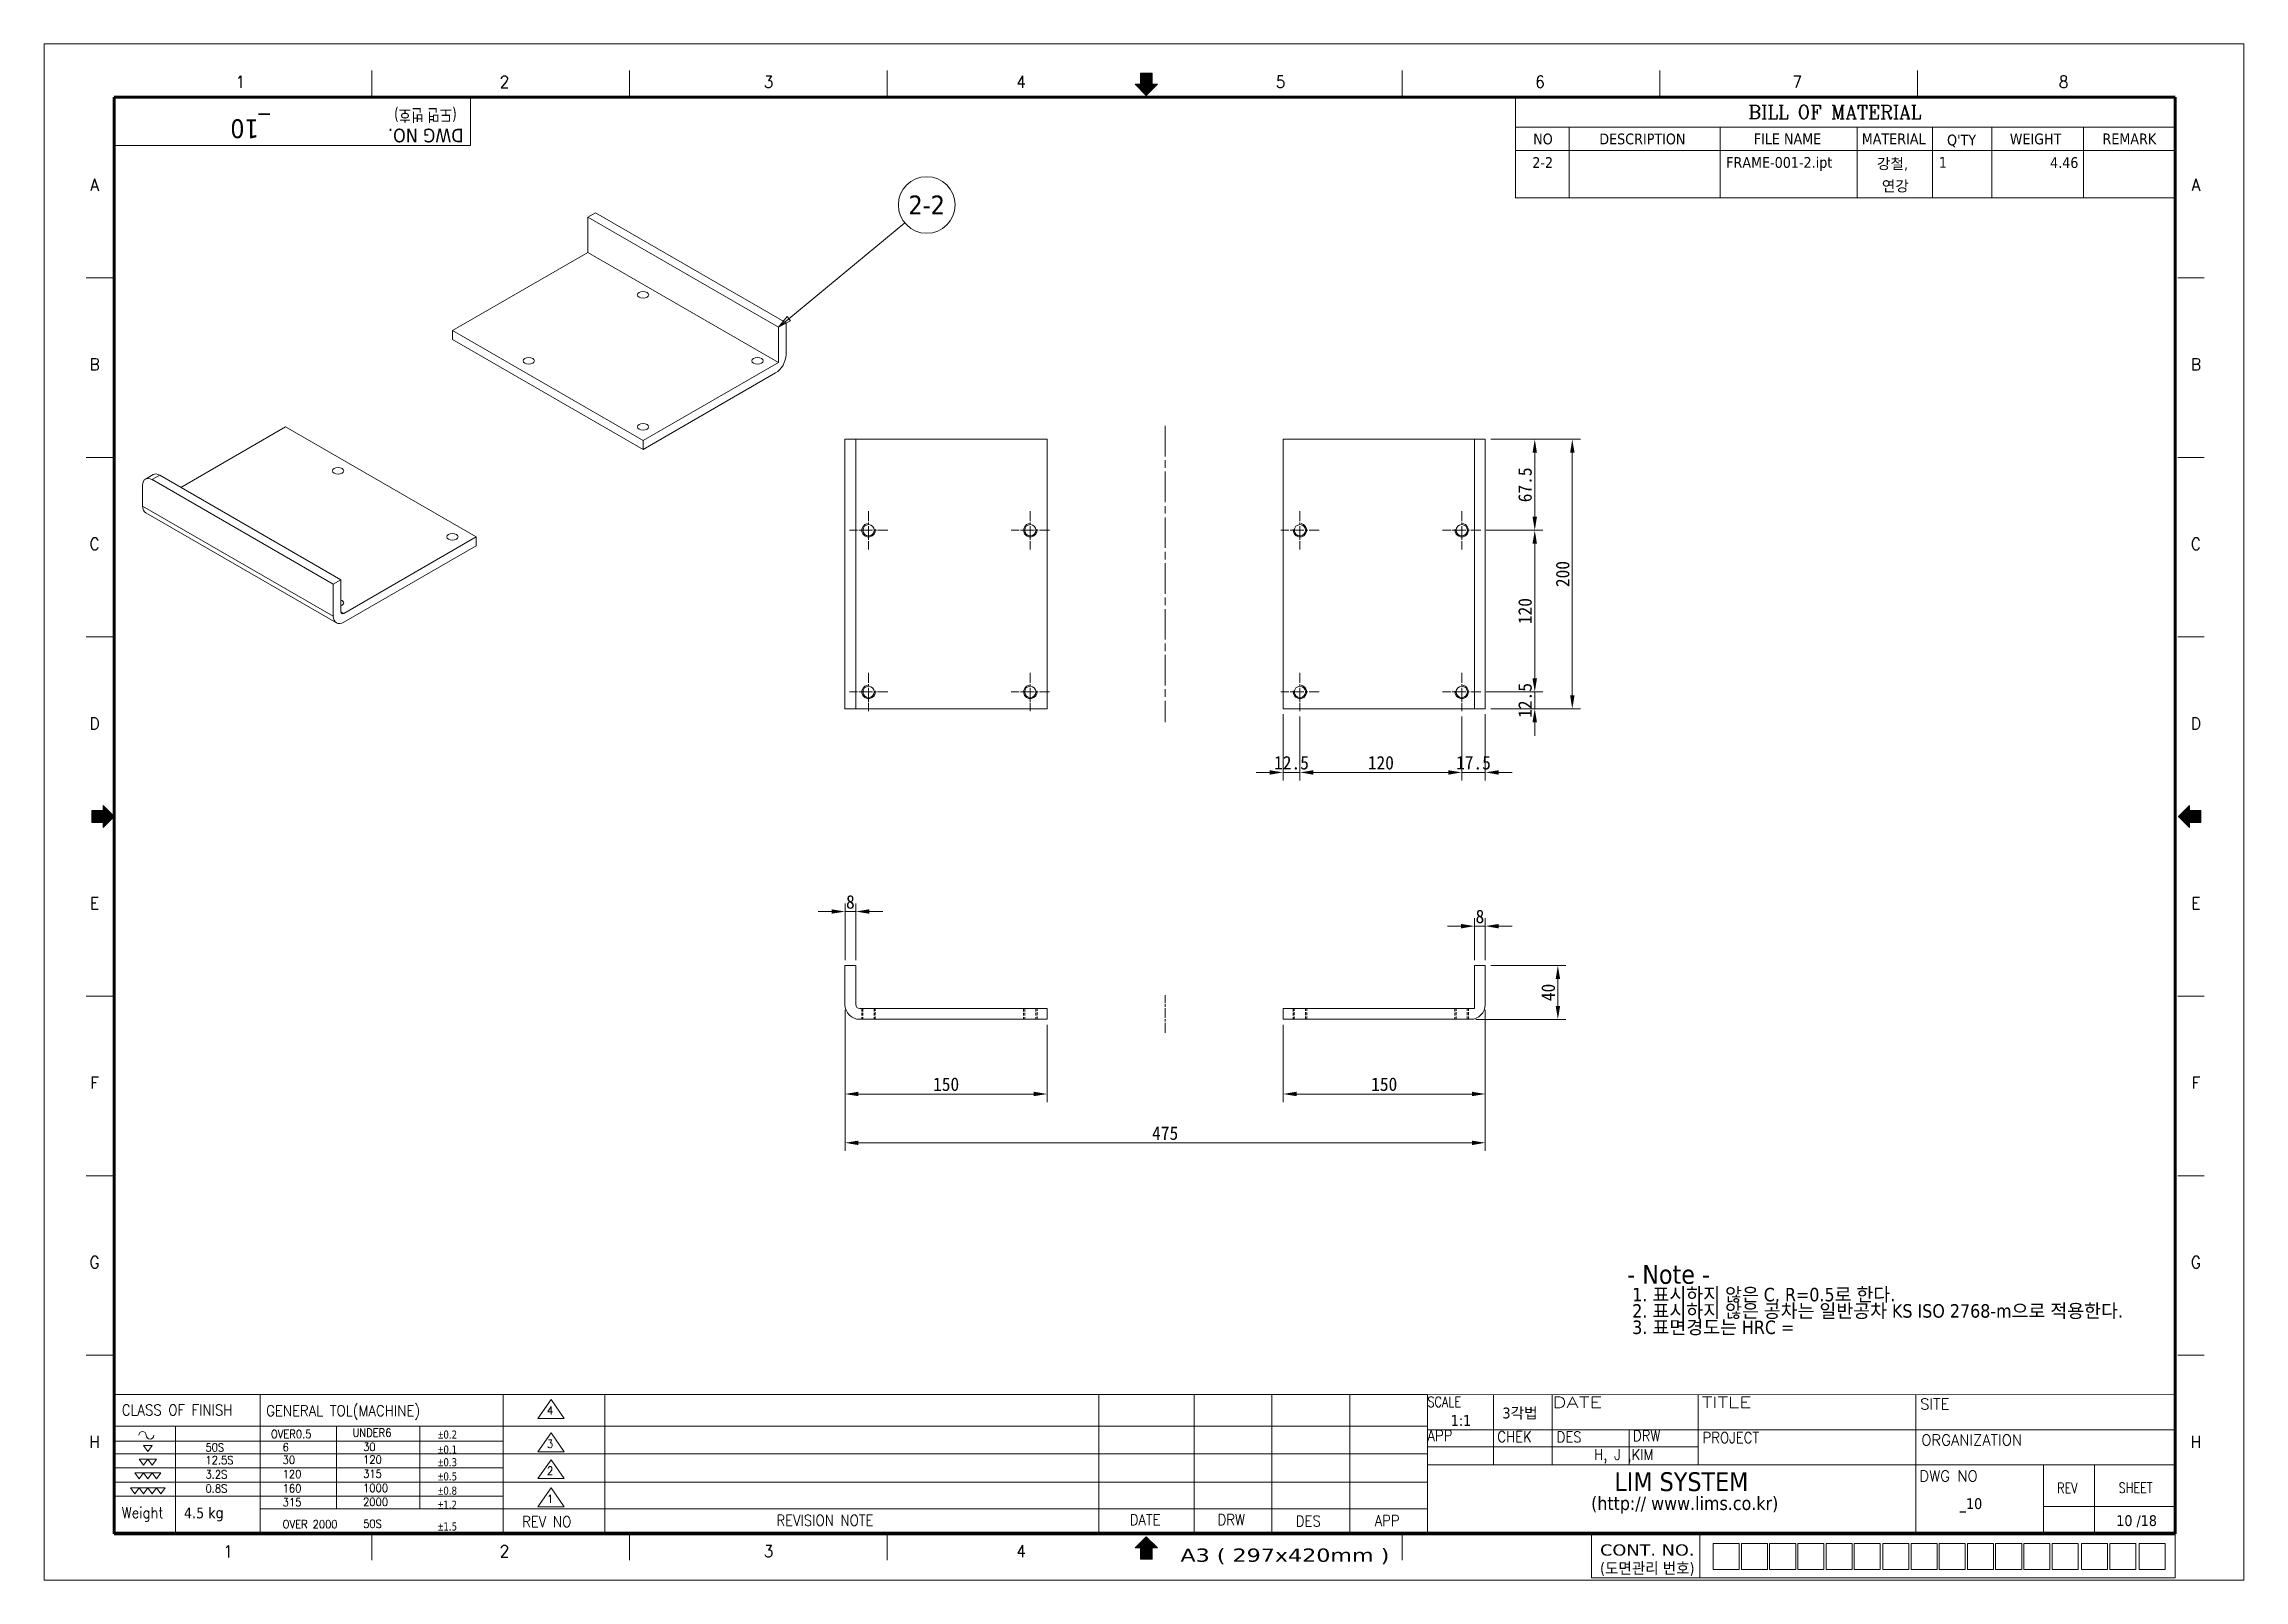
# Model space of a CAD drawing. Header units: millimetres. Extents: x 24 to 1656, y 24 to 1164.
import ezdxf
from ezdxf.enums import TextEntityAlignment as Align

# ---------------------------------------------------------------- set-up
doc = ezdxf.new("R2010")
doc.units = ezdxf.units.MM
doc.header["$LTSCALE"] = 4
doc.linetypes.add('CHAIN', pattern=[0.3543, 0.2362, -0.0295, 0.0591, -0.0295])
doc.linetypes.add('HIDDEN', pattern=[9.525, 6.35, -3.175])
doc.layers.get('0').update_dxf_attribs({"lineweight": 18})
for name, color, linetype, lineweight in [('SkizziergeometrieWIN-ISO', 7, 'Continuous', 50), ('가는실선_A4', 7, 'Continuous', 5), ('경계(ISO)', 7, 'Continuous', 70), ('굵은실선_A3', 7, 'Continuous', 18), ('제목(ISO)', 7, 'Continuous', 50)]:
    doc.layers.add(name, color=color, linetype=linetype, lineweight=lineweight)
for name, color, linetype, lineweight, true_color in [('가는실선_A3', 9, 'Continuous', 5, 0x808080), ('가는실선중심선_A3', 1, 'Continuous', 5, 0xff0000), ('가는파선_A3', 7, 'HIDDEN', 13, 0x008000), ('해치선_A3', 1, 'Continuous', 5, 0xff0000)]:
    doc.layers.add(name, color=color, linetype=linetype, lineweight=lineweight, true_color=true_color)
doc.styles.add('_ __ (ISO)', font='tahoma.ttf')
doc.styles.add('A3_DS_PartList', font='RomanC.shx')
doc.styles.add('A3_DS_TB02', font='tahoma.ttf')
doc.styles.add('ROMANC_37', font='tahoma.ttf')
doc.styles.add('ROMANC_61', font='ROMANC.shx')
doc.styles.add('주 텍스트 (ISO)', font='tahoma.ttf')
doc.styles.add('주문자_A3(3.5)', font='tahoma.ttf')
doc.styles.add('치수문자_A3(2.5)', font='')
doc.styles.add('텍스트 스타일12', font='tahoma.ttf')
doc.styles.add('텍스트 스타일171', font='ROMANC.shx', dxfattribs={"width": 0.9})
doc.styles.add('텍스트 스타일206', font='ROMANC.shx', dxfattribs={"width": 1.11072})
doc.styles.add('텍스트 스타일208', font='ROMANC.shx', dxfattribs={"width": 1.194322})
doc.styles.add('텍스트 스타일211', font='ROMANC.shx', dxfattribs={"width": 0.9})
doc.styles.add('텍스트 스타일213', font='RomanC.shx', dxfattribs={"width": 0.9})
doc.styles.add('텍스트 스타일233', font='RomanC.shx')
doc.styles.add('텍스트 스타일36', font='ROMANC.shx', dxfattribs={"width": 0.941937})
doc.styles.add('텍스트 스타일42', font='tahoma.ttf', dxfattribs={"width": 1.378837})
doc.styles.add('텍스트 스타일46', font='tahoma.ttf', dxfattribs={"width": 0.862937})
doc.styles.add('텍스트 스타일48', font='tahoma.ttf', dxfattribs={"width": 1.258573})
doc.styles.add('텍스트 스타일52', font='tahoma.ttf', dxfattribs={"width": 0.8})
doc.styles.add('텍스트 스타일65', font='romans.shx', dxfattribs={"width": 0.8})
doc.styles.get('치수문자_A3(2.5)').set_extended_font_data('GulimChe')
doc.dimstyles.new('치수_A3(2.5)', dxfattribs={"dimscale": 4, "dimtxt": 2.5, "dimasz": 2.5, "dimexe": 1.5, "dimexo": 1, "dimgap": 0.5, "dimtad": 1, "dimtoh": 1, "dimdec": 1, "dimrnd": 1e-08, "dimdsep": 46, "dimtxsty": '치수문자_A3(2.5)', "dimcen": 0.09, "dimdle": 10, "dimclrd": 8, "dimclre": 8, "dimclrt": 7, "dimadec": 1, "dimazin": 2, "dimtfac": 0.8, "dimtmove": 0, "dimatfit": 3, "dimfxl": 1, "dimtolj": 1, "dimtzin": 0, "dimlwd": -1, "dimlwe": -1, "dimarcsym": 0})

msp = doc.modelspace()

# ---------------------------------------------------------------- blocks, each defined once
blk = doc.blocks.new('경계 A3_경계')
for points in [[(405.98, 148.76), (403.92, 148.76), (403.92, 149.72), (401.86, 147.66), (403.92, 145.6), (403.92, 146.56), (405.98, 146.56)], [(211.52, 9.9), (211.52, 11.96), (212.48, 11.96), (210.42, 14.01), (208.36, 11.96), (209.32, 11.96), (209.32, 9.9)]]:
    blk.add_hatch(color=7).paths.add_polyline_path(points)
at = {"layer": '가는실선_A3'}
blk.add_hatch(color=7, dxfattribs=at).paths.add_polyline_path([(14.9, 148.76), (14.9, 146.56), (16.96, 146.56), (16.96, 145.6), (19.02, 147.66), (16.96, 149.72), (16.96, 148.76)])
at = {"layer": '해치선_A3'}
blk.add_hatch(color=7, dxfattribs=at).paths.add_polyline_path([(211.52, 283.53), (212.48, 283.53), (210.42, 281.47), (208.36, 283.53), (209.32, 283.53), (209.32, 285.59), (211.52, 285.59)])
for p, q in [((208.36, 283.53), (209.32, 283.53)), ((210.42, 281.47), (208.36, 283.53)), ((209.32, 285.59), (211.52, 285.59)), ((209.32, 283.53), (209.32, 285.59)), ((211.52, 285.59), (211.52, 283.53)), ((211.52, 283.53), (212.48, 283.53)), ((403.92, 149.72), (401.86, 147.66)), ((401.86, 147.66), (403.92, 145.6)), ((403.92, 148.76), (403.92, 149.72)), ((405.98, 148.76), (403.92, 148.76)), ((405.98, 146.56), (405.98, 148.76)), ((403.92, 146.56), (405.98, 146.56)), ((403.92, 145.6), (403.92, 146.56)), ((210.42, 14.01), (208.36, 11.96)), ((212.48, 11.96), (210.42, 14.01)), ((292.99, 6.43), (292.99, 14.6)), ((208.36, 11.96), (209.32, 11.96)), ((209.32, 11.96), (209.32, 9.9)), ((209.32, 9.9), (211.52, 9.9)), ((211.52, 9.9), (211.52, 11.96)), ((211.52, 11.96), (212.48, 11.96))]:
    blk.add_line(p, q)
at = {"color": 7}
for p, q in [((16.96, 148.76), (14.9, 148.76)), ((14.9, 148.76), (14.9, 146.56)), ((16.96, 149.72), (16.96, 148.76)), ((19.02, 147.66), (16.96, 149.72)), ((16.96, 145.6), (19.02, 147.66)), ((403.92, 149.72), (401.86, 147.66)), ((401.86, 147.66), (403.92, 145.6)), ((403.92, 148.76), (403.92, 149.72)), ((405.98, 148.76), (403.92, 148.76)), ((405.98, 146.56), (405.98, 148.76)), ((14.9, 146.56), (16.96, 146.56)), ((16.96, 146.56), (16.96, 145.6)), ((403.92, 145.6), (403.92, 146.56)), ((403.92, 146.56), (405.98, 146.56)), ((210.42, 14.01), (208.36, 11.96)), ((212.48, 11.96), (210.42, 14.01)), ((208.36, 11.96), (209.32, 11.96)), ((209.32, 11.96), (209.32, 9.9)), ((209.32, 9.9), (211.52, 9.9)), ((211.52, 9.9), (211.52, 11.96)), ((211.52, 11.96), (212.48, 11.96))]:
    blk.add_line(p, q, dxfattribs=at)
at = {"layer": 'SkizziergeometrieWIN-ISO', "lineweight": 18}
for p, q in [((6, 291), (414, 291)), ((6, 6), (6, 291)), ((414, 291), (414, 6)), ((414, 6), (6, 6))]:
    blk.add_line(p, q, dxfattribs=at)
at = {"layer": '가는실선_A3', "color": 7}
for p, q in [((66.79, 281.16), (66.79, 286.06)), ((114.57, 281.16), (114.57, 286.06)), ((162.34, 281.16), (162.34, 286.06)), ((257.9, 281.16), (257.9, 286.06)), ((305.67, 281.16), (305.67, 286.06)), ((353.45, 281.16), (353.45, 286.06)), ((18.75, 247.62), (13.85, 247.62)), ((401.71, 247.62), (406.61, 247.62)), ((18.75, 214.3), (13.85, 214.3)), ((401.71, 214.3), (406.61, 214.3)), ((18.75, 180.98), (13.85, 180.98)), ((401.71, 180.98), (406.61, 180.98)), ((14.9, 148.76), (16.96, 148.76)), ((14.9, 146.56), (14.9, 148.76)), ((16.96, 148.76), (16.96, 149.72)), ((16.96, 149.72), (19.02, 147.66)), ((19.02, 147.66), (16.96, 145.6)), ((16.96, 146.56), (14.9, 146.56)), ((16.96, 145.6), (16.96, 146.56)), ((18.75, 114.34), (13.85, 114.34)), ((401.71, 114.34), (406.61, 114.34)), ((18.75, 81.02), (13.85, 81.02)), ((401.71, 81.02), (406.61, 81.02)), ((18.75, 47.7), (13.85, 47.7)), ((18.75, 47.7), (13.85, 47.7)), ((401.71, 47.7), (406.61, 47.7)), ((66.79, 14.6), (66.79, 9.7)), ((66.79, 14.6), (66.79, 9.7)), ((114.57, 14.6), (114.57, 9.7)), ((162.34, 14.6), (162.34, 9.7)), ((257.9, 14.6), (257.9, 9.7)), ((313.09, 14.6), (313.09, 6.55)), ((315.58, 12.77), (315.58, 7.95)), ((315.58, 12.77), (320.4, 12.77)), ((320.4, 12.77), (320.4, 7.95)), ((320.81, 12.77), (320.81, 7.95)), ((320.81, 12.77), (325.63, 12.77)), ((325.63, 12.77), (325.63, 7.95)), ((326.03, 12.77), (326.03, 7.95)), ((326.03, 12.77), (330.86, 12.77)), ((330.86, 12.77), (330.86, 7.95)), ((331.26, 12.77), (336.09, 12.77)), ((331.26, 12.77), (331.26, 7.95)), ((336.09, 12.77), (336.09, 7.95)), ((336.49, 12.77), (336.49, 7.95)), ((336.49, 12.77), (341.31, 12.77)), ((341.31, 12.77), (341.31, 7.95)), ((341.72, 12.77), (341.72, 7.95)), ((341.72, 12.77), (346.54, 12.77)), ((346.54, 12.77), (346.54, 7.95)), ((347.03, 12.77), (351.86, 12.77)), ((347.03, 12.77), (347.03, 7.95)), ((351.86, 12.77), (351.86, 7.95)), ((352.26, 12.77), (352.26, 7.95)), ((352.26, 12.77), (357.09, 12.77)), ((357.09, 12.77), (357.09, 7.95)), ((357.49, 12.77), (357.49, 7.95)), ((357.49, 12.77), (362.31, 12.77)), ((362.31, 12.77), (362.31, 7.95)), ((362.72, 12.77), (362.72, 7.95)), ((362.72, 12.77), (367.54, 12.77)), ((367.54, 12.77), (367.54, 7.95)), ((367.94, 12.77), (372.77, 12.77)), ((367.94, 12.77), (367.94, 7.95)), ((372.77, 12.77), (372.77, 7.95)), ((373.17, 12.77), (373.17, 7.95)), ((373.17, 12.77), (378, 12.77)), ((378, 12.77), (378, 7.95)), ((378.4, 12.77), (378.4, 7.95)), ((378.4, 12.77), (383.22, 12.77)), ((383.22, 12.77), (383.22, 7.95)), ((383.88, 12.77), (388.7, 12.77)), ((383.88, 12.77), (383.88, 7.95)), ((388.7, 12.77), (388.7, 7.95)), ((389.1, 12.77), (389.1, 7.95)), ((389.1, 12.77), (393.93, 12.77)), ((393.93, 12.77), (393.93, 7.95)), ((394.55, 12.77), (394.55, 7.95)), ((394.55, 12.77), (399.37, 12.77)), ((399.37, 12.77), (399.37, 7.95)), ((401.22, 14.6), (401.22, 6.43)), ((292.99, 6.43), (401.22, 6.43)), ((315.58, 7.95), (320.4, 7.95)), ((320.81, 7.95), (325.63, 7.95)), ((326.03, 7.95), (330.86, 7.95)), ((331.26, 7.95), (336.09, 7.95)), ((336.49, 7.95), (341.31, 7.95)), ((341.72, 7.95), (346.54, 7.95)), ((347.03, 7.95), (351.86, 7.95)), ((352.26, 7.95), (357.09, 7.95)), ((357.49, 7.95), (362.31, 7.95)), ((362.72, 7.95), (367.54, 7.95)), ((367.94, 7.95), (372.77, 7.95)), ((373.17, 7.95), (378, 7.95)), ((378.4, 7.95), (383.22, 7.95)), ((383.88, 7.95), (388.7, 7.95)), ((389.1, 7.95), (393.93, 7.95)), ((394.55, 7.95), (399.37, 7.95))]:
    blk.add_line(p, q, dxfattribs=at)
at = {"layer": '가는실선_A3', "color": 7, "lineweight": 60}
for p, q in [((19.02, 281.16), (19.02, 14.6)), ((401.22, 281.16), (19.02, 281.16)), ((401.22, 14.6), (401.22, 281.16)), ((19.02, 14.6), (401.22, 14.6))]:
    blk.add_line(p, q, dxfattribs=at)
at = {"layer": '가는실선_A3', "color": 7, "lineweight": 13}
for p in [(85.08, 280.98), (19.02, 272.16)]:
    blk.add_line(p, (85.08, 272.16), dxfattribs=at)
at = {"layer": '굵은실선_A3'}
blk.add_line((212.48, 283.53), (210.42, 281.47), dxfattribs=at)
at = {"layer": '가는실선_A3', "color": 7, "style": '텍스트 스타일36', "width": 0.941937}
for s, p in [('1', (42.42, 283.98)), ('2', (91.4, 283.98)), ('3', (140.38, 283.98)), ('4', (187.21, 283.98)), ('5', (235.33, 283.98)), ('6', (283.45, 283.98)), ('7', (331.14, 283.98)), ('8', (380.55, 283.98)), ('A', (15.38, 264.88)), ('A', (405.08, 264.88)), ('B', (15.38, 231.56)), ('B', (405.08, 231.56)), ('C', (15.38, 198.24)), ('C', (405.08, 198.24)), ('D', (15.38, 164.92)), ('D', (405.08, 164.92)), ('E', (15.38, 131.6)), ('E', (405.08, 131.6)), ('F', (15.38, 98.28)), ('F', (405.08, 98.28)), ('G', (15.38, 64.96)), ('G', (405.08, 64.96)), ('H', (15.38, 31.64)), ('H', (405.08, 31.64)), ('1', (40.11, 11.29)), ('2', (91.4, 11.34)), ('3', (140.38, 11.34)), ('4', (187.21, 11.34))]:
    blk.add_text(s, height=2.2, dxfattribs=at).set_placement(p, align=Align.MIDDLE_CENTER)
at = {"layer": '가는실선_A3', "color": 7, "style": '텍스트 스타일52', "width": 0.8}
blk.add_text('(도면 번호)', height=2.293, rotation=180, dxfattribs=at).set_placement((82.53, 278.93))
at = {"layer": '가는실선_A3', "color": 7, "style": 'ROMANC_37'}
blk.add_text('DWG NO.', height=2.527, rotation=180, dxfattribs=at).set_placement((83.82, 275.28))
at = {"layer": '가는실선_A3', "color": 7}
for s, height, style, width, p, p2 in [('CONT. NO.', 2.084, '텍스트 스타일48', 1.258564, (294.58, 10.53), (312.09, 10.53)), ('A3 ( 297x420mm )', 2.463, '텍스트 스타일42', 1.378315, (216.76, 9.38), (255.51, 9.38)), ('(도면관리 번호)', 2.084, '텍스트 스타일46', 0.982376, (294.58, 7.15), (312.09, 7.15))]:
    blk.add_text(s, height=height, dxfattribs=dict(at, style=style, width=width)).set_placement(p, p2, align=Align.FIT)
at = {"layer": '경계(ISO)', "insert": (44.22, 275.84), "char_height": 3.5, "attachment_point": 5, "rotation": 180, "style": '주 텍스트 (ISO)'}
blk.add_mtext('_10 ', dxfattribs=at)
blk = doc.blocks.new('제목 블록 A3_표제란')
at = {"layer": '가는실선_A4', "lineweight": 13}
for p, q in [((25.42, 38.66), (269.12, 38.66)), ((208.17, 38.66), (208.17, 13.12)), ((269.12, 38.66), (407.77, 38.63)), ((25.42, 32.81), (269.12, 32.81))]:
    blk.add_line(p, q, dxfattribs=at)
at = {"layer": '가는실선_A4'}
for p, q in [((25.42, 13.12), (25.42, 38.66)), ((52.65, 38.66), (52.65, 13.12)), ((97.69, 38.66), (97.69, 13.12)), ((106.58, 37.75), (104.15, 34.26)), ((109.02, 34.26), (106.58, 37.75)), ((116.56, 13.12), (116.56, 38.69)), ((225.83, 38.66), (225.83, 12.86)), ((240.26, 38.66), (240.26, 12.86)), ((254.69, 38.66), (254.69, 13.12)), ((281.38, 38.66), (281.38, 25.66)), ((292.25, 38.65), (292.25, 25.66)), ((319.29, 38.65), (319.29, 25.66)), ((407.76, 13.12), (407.77, 38.63)), ((36.93, 32.81), (36.93, 19.82)), ((66.8, 32.81), (66.8, 17.47)), ((82.25, 32.81), (82.25, 17.47)), ((104.15, 34.26), (109.02, 34.26)), ((97.69, 30.03), (25.42, 30.03)), ((30.98, 29.24), (32.59, 29.24)), ((31.78, 28.13), (30.98, 29.24)), ((32.59, 29.24), (31.78, 28.13)), ((106.58, 31.55), (104.15, 28.06)), ((109.02, 28.06), (106.58, 31.55)), ((306.52, 32.15), (306.52, 25.66)), ((97.69, 25.05), (25.42, 25.05)), ((30.19, 26.66), (31.8, 26.66)), ((30.99, 25.55), (30.19, 26.66)), ((31.8, 26.66), (30.99, 25.55)), ((31.8, 26.66), (33.4, 26.66)), ((32.6, 25.55), (31.8, 26.66)), ((33.4, 26.66), (32.6, 25.55)), ((104.15, 28.06), (109.02, 28.06)), ((106.58, 26.57), (104.15, 23.08)), ((109.02, 23.08), (106.58, 26.57)), ((28.59, 21.34), (30.19, 21.34)), ((29.39, 20.23), (28.59, 21.34)), ((29.38, 24.16), (30.98, 24.16)), ((30.18, 23.05), (29.38, 24.16)), ((30.19, 21.34), (29.39, 20.23)), ((30.98, 24.16), (30.18, 23.05)), ((30.19, 21.34), (31.8, 21.34)), ((31, 20.23), (30.19, 21.34)), ((30.98, 24.16), (32.59, 24.16)), ((31.79, 23.05), (30.98, 24.16)), ((31.8, 21.34), (31, 20.23)), ((32.59, 24.16), (31.79, 23.05)), ((31.8, 21.34), (33.41, 21.34)), ((32.6, 20.23), (31.8, 21.34)), ((32.59, 24.16), (34.2, 24.16)), ((33.39, 23.05), (32.59, 24.16)), ((33.41, 21.34), (32.6, 20.23)), ((34.2, 24.16), (33.39, 23.05)), ((33.41, 21.34), (35.01, 21.34)), ((34.21, 20.23), (33.41, 21.34)), ((35.01, 21.34), (34.21, 20.23)), ((104.15, 23.08), (109.02, 23.08)), ((106.58, 21.34), (104.15, 17.85)), ((109.02, 17.85), (106.58, 21.34)), ((97.69, 19.82), (25.42, 19.82)), ((36.93, 19.82), (36.93, 13.12)), ((104.15, 17.85), (109.02, 17.85)), ((25.42, 13.12), (407.76, 13.12)), ((208.17, 13.12), (25.42, 13.12))]:
    blk.add_line(p, q, dxfattribs=at)
at = {"layer": '가는실선_A4', "color": 7}
for p, q in [((269.12, 13.12), (269.12, 38.66)), ((359.7, 38.64), (359.69, 13.12)), ((269.12, 32.15), (407.77, 32.15)), ((269.09, 27.68), (25.42, 27.68)), ((407.76, 25.66), (269.12, 25.66)), ((383.36, 25.66), (383.36, 13.12)), ((269.12, 22.4), (25.42, 22.4)), ((269.12, 17.47), (52.65, 17.47)), ((383.36, 17.91), (407.76, 17.92))]:
    blk.add_line(p, q, dxfattribs=at)
at = {"layer": '가는실선_A4', "color": 7, "linetype": 'Continuous'}
blk.add_line((392.85, 25.66), (392.85, 13.12), dxfattribs=at)
at = {"layer": '가는실선_A4'}
for centre, start, end in [((30.81, 31.11), 0, 180), ((32.21, 31.11), 180, 0)]:
    blk.add_arc(centre, 0.698, start, end, dxfattribs=at)
at = {"layer": '제목(ISO)', "color": 208, "lineweight": 5, "true_color": 0x400040}
blk.add_line((269.12, 28.95), (319.29, 28.95), dxfattribs=at)
at = {"layer": '가는실선_A3', "color": 7, "style": '텍스트 스타일12'}
blk.add_attdef('질량\\P1;_001', (38.51, 15.71), '', height=2, dxfattribs=at)
at = {"layer": '가는실선_A4', "color": 7}
for s, height, style, width, p in [('CLASS OF FINISH', 2, '텍스트 스타일171', 0.9, (26.97, 34.81)), ('GENERAL TOL(MACHINE)', 2, '텍스트 스타일171', 0.9, (53.76, 34.67)), ('SCALE', 1.911, '텍스트 스타일65', 0.8, (269.12, 36.36)), ('4', 1.5, '텍스트 스타일211', 0.9, (105.83, 34.98)), ('50S', 1.5, '텍스트 스타일211', 0.9, (42.49, 28.11)), ('OVER0.5', 1.5, '텍스트 스타일211', 0.9, (54.63, 30.6)), ('6', 1.5, '텍스트 스타일211', 0.9, (56.81, 28.15)), ('UNDER6', 1.5, '텍스트 스타일211', 0.9, (69.75, 30.85)), ('30', 1.5, '텍스트 스타일211', 0.9, (71.73, 28.22)), ('3', 1.5, '텍스트 스타일211', 0.9, (105.83, 28.78)), ('APP', 2, '텍스트 스타일171', 0.9, (269.12, 30.05)), ('CHEK', 2, '텍스트 스타일171', 0.9, (282.07, 29.86)), ('DES', 2, '텍스트 스타일171', 0.9, (293.07, 29.82)), ('DRW', 2, '텍스트 스타일171', 0.9, (307.23, 30.03)), ('PROJECT', 2, '텍스트 스타일171', 0.9, (320.13, 29.68)), ('3.2S', 1.5, '텍스트 스타일211', 0.9, (42.49, 23.12)), ('12.5S', 1.5, '텍스트 스타일211', 0.9, (42.49, 25.76)), ('30', 1.5, '텍스트 스타일211', 0.9, (56.81, 25.8)), ('120', 1.5, '텍스트 스타일211', 0.9, (56.81, 23.16)), ('315', 1.5, '텍스트 스타일211', 0.9, (71.73, 23.23)), ('120', 1.5, '텍스트 스타일211', 0.9, (71.73, 25.86)), ('2', 1.5, '텍스트 스타일211', 0.9, (105.83, 23.8)), ('H, J ,KIM', 2, '텍스트 스타일171', 0.9, (300.03, 26.54)), ('0.8S', 1.5, '텍스트 스타일211', 0.9, (42.49, 20.48)), ('160', 1.5, '텍스트 스타일211', 0.9, (56.81, 20.52)), ('1000', 1.5, '텍스트 스타일213', 0.9, (71.72, 20.59)), ('REV', 1.911, '텍스트 스타일65', 0.8, (385.9, 20.39)), ('SHEET', 1.911, '텍스트 스타일65', 0.8, (397.3, 20.42)), ('Weight', 2, '텍스트 스타일171', 0.9, (26.97, 15.76)), ('315', 1.5, '텍스트 스타일213', 0.9, (56.81, 17.94)), ('2000', 1.5, '텍스트 스타일211', 0.9, (71.72, 18.01)), ('1', 1.5, '텍스트 스타일211', 0.9, (105.83, 18.57)), ('REVISION NOTE', 2, '텍스트 스타일171', 0.9, (148.38, 14.33)), ('DATE', 2, '텍스트 스타일171', 0.9, (213.9, 14.44)), ('DRW', 2, '텍스트 스타일171', 0.9, (230.19, 14.46)), ('OVER 2000', 1.5, '텍스트 스타일211', 0.9, (56.81, 13.87)), ('50S', 1.5, '텍스트 스타일211', 0.9, (71.73, 13.94)), ('REV NO', 2, '텍스트 스타일171', 0.9, (101.23, 14.1)), ('DES', 2, '텍스트 스타일171', 0.9, (244.7, 14.2)), ('APP', 2, '텍스트 스타일171', 0.9, (259.32, 14.27))]:
    blk.add_text(s, height=height, dxfattribs=dict(at, style=style, width=width)).set_placement(p)
for s, style, width, p, p2 in [('DATE', '텍스트 스타일208', 1.22262, (292.31, 36.23), (301.51, 36.23)), ('TITLE', '텍스트 스타일206', 1.136317, (320.02, 36.23), (329.22, 36.23))]:
    blk.add_text(s, height=2, dxfattribs=dict(at, style=style, width=width)).set_placement(p, p2, align=Align.FIT)
at = {"layer": '가는실선_A4', "color": 7, "style": '텍스트 스타일233'}
for s, p in [('SITE', (360.5, 35.93)), ('ORGANIZATION', (360.7, 29.24)), ('DWG NO', (360.36, 22.57))]:
    blk.add_text(s, height=2, dxfattribs=at).set_placement(p)
at = {"layer": '가는실선_A4', "color": 7}
for s, insert, char_height, attachment_point, style in [('\\fTahoma|b0|i0;\\H2.0000;3각법', (283.03, 35.14), 2, 4, '주문자_A3(3.5)'), ('\\fAIGDT|b0|i0;\\W0.90;\\H1.5000;`\\fTahoma|b0|i0;\\W0.90;\\H1.5000;0.2', (85.63, 30.47), 1.5, 7, 'ROMANC_61'), ('\\fAIGDT|b0|i0;\\W0.90;\\H1.5000;`\\fTahoma|b0|i0;\\W0.90;\\H1.5000;0.1', (85.63, 27.69), 1.5, 7, 'ROMANC_61'), ('\\fAIGDT|b0|i0;\\W0.90;\\H1.5000;`\\fTahoma|b0|i0;\\W0.90;\\H1.5000;0.3', (85.63, 25.34), 1.5, 7, 'ROMANC_61'), ('\\fAIGDT|b0|i0;\\W0.90;\\H1.5000;`\\fTahoma|b0|i0;\\W0.90;\\H1.5000;0.5', (85.63, 22.71), 1.5, 7, 'ROMANC_61'), ('\\fAIGDT|b0|i0;\\W0.90;\\H1.5000;`\\fTahoma|b0|i0;\\W0.90;\\H1.5000;0.8', (85.62, 20.06), 1.5, 7, 'ROMANC_61'), ('\\fAIGDT|b0|i0;\\W0.90;\\H1.5000;`\\fTahoma|b0|i0;\\W0.90;\\H1.5000;1.2', (85.62, 17.48), 1.5, 7, 'ROMANC_61'), ('\\fAIGDT|b0|i0;\\W0.90;\\H1.5000;`\\fTahoma|b0|i0;\\W0.90;\\H1.5000;1.5', (85.63, 13.42), 1.5, 7, 'ROMANC_61')]:
    blk.add_mtext(s, dxfattribs=dict(at, insert=insert, char_height=char_height, attachment_point=attachment_point, style=style))
at = {"layer": '가는실선_A4', "char_height": 2, "style": '주 텍스트 (ISO)'}
for s, insert, attachment_point in [('\\fTahoma|b0|i0;\\H2.0000;_10 ', (369.91, 18.11), 5), ('\\fTahoma|b0|i0;\\H2.0000;10 /18 ', (400.63, 16.28), 2)]:
    blk.add_mtext(s, dxfattribs=dict(at, insert=insert, attachment_point=attachment_point))
at = {"layer": '가는실선_A4', "color": 7, "style": '텍스트 스타일12'}
blk.add_attdef('설명', text='', height=2, dxfattribs=at).set_placement((331.27, 35.73), align=Align.MIDDLE_LEFT)
blk.add_attdef('SCALE_001', (273.43, 32.87), '', height=2, dxfattribs=at)
blk.add_attdef('프로젝트', text='', height=2, dxfattribs=at).set_placement((340.77, 28.27), align=Align.MIDDLE_CENTER)
at = {"layer": '가는실선_A4', "style": '텍스트 스타일12'}
blk.add_attdef('리비전_번호', text='', height=2, dxfattribs=at).set_placement((388.38, 15.27), align=Align.MIDDLE_CENTER)
at = {"layer": '제목(ISO)', "char_height": 3.5, "attachment_point": 1, "style": '주 텍스트 (ISO)'}
for s, insert, line_spacing_factor in [('- Note -\\P{\\H0.71429x; 1. \\fGulim|b0|i0|c129|p50;표시하지 않은 \\fTahoma|b0|i0|c129|p34;C, R=0.5\\fGulim|b0|i0|c129|p50;로 한다\\fTahoma|b0|i0|c129|p34;.\\H1.54068x; \\H0.64906x;\\P 2. \\fGulim|b0|i0|c129|p50;표시하지 않은 공차는 일반공차 \\fTahoma|b0|i0|c129|p34;KS ISO 2768-m\\fGulim|b0|i0|c129|p50;으로 적용한다\\fTahoma|b0|i0|c129|p34;.\\H1.32612x; \\H0.75408x;\\P 3. \\fGulim|b0|i0|c129|p50;표면경도는 \\fTahoma|b0|i0|c129|p34;HRC = \\H1.31974x; }', (306.15, 62.72), 0.727683), ('{\\H1x;    LIM SYSTEM\\H0.71429x;  \\P (http:// www.lims.co.kr)\\H1.44773x; }', (298.53, 24.26), 0.771785)]:
    blk.add_mtext(s, dxfattribs=dict(at, insert=insert, line_spacing_factor=line_spacing_factor))
at = {"layer": '제목(ISO)', "style": '텍스트 스타일12'}
for tag, p in [('관리자', (373.93, 36.39)), ('공급업자', (383.08, 28.64))]:
    blk.add_attdef(tag, text='', height=2, dxfattribs=at).set_placement(p, align=Align.TOP_LEFT)
blk = doc.blocks.new('*D16')
at = {"layer": 'Defpoints', "color": 0, "transparency": 16777216}
for p in [(1093.2, 870.6), (1093.2, 670.6), (1157.7, 670.6)]:
    blk.add_point(p, dxfattribs=at)
at = {"layer": '가는실선_A4', "color": 8, "transparency": 16777216}
for p, q in [((1097.2, 870.6), (1163.7, 870.6)), ((1157.7, 860.6), (1157.7, 680.6)), ((1097.2, 670.6), (1163.7, 670.6))]:
    blk.add_line(p, q, dxfattribs=at)
for points in [[(1156.1, 860.6), (1159.4, 860.6), (1157.7, 870.6)], [(1156.1, 680.6), (1159.4, 680.6), (1157.7, 670.6)]]:
    blk.add_solid(points, dxfattribs=at)
at = {"layer": '가는실선_A4', "color": 7, "transparency": 16777216, "insert": (1150.6, 770.6), "char_height": 10, "attachment_point": 5, "rotation": 90, "style": '치수문자_A3(2.5)'}
blk.add_mtext('\\A1;200', dxfattribs=at)
blk = doc.blocks.new('*D17')
at = {"layer": 'Defpoints', "color": 0, "transparency": 16777216}
for p in [(1093.2, 480.1), (1082.2, 440.1), (1147, 440.1)]:
    blk.add_point(p, dxfattribs=at)
at = {"layer": '가는실선_A4', "color": 8, "transparency": 16777216}
for p, q in [((1097.2, 480.1), (1153, 480.1)), ((1147, 470.1), (1147, 450.1)), ((1086.2, 440.1), (1153, 440.1))]:
    blk.add_line(p, q, dxfattribs=at)
for points in [[(1145.4, 470.1), (1148.7, 470.1), (1147, 480.1)], [(1145.4, 450.1), (1148.7, 450.1), (1147, 440.1)]]:
    blk.add_solid(points, dxfattribs=at)
at = {"layer": '가는실선_A4', "color": 7, "transparency": 16777216, "insert": (1139.9, 460.1), "char_height": 10, "attachment_point": 5, "rotation": 90, "style": '치수문자_A3(2.5)'}
blk.add_mtext('\\A1;40', dxfattribs=at)
blk = doc.blocks.new('*D18')
at = {"layer": 'Defpoints', "color": 0, "transparency": 16777216}
for p in [(1085.2, 509.3), (1085.2, 480.1), (1093.2, 480.1)]:
    blk.add_point(p, dxfattribs=at)
at = {"layer": '가는실선_A4', "color": 8, "transparency": 16777216}
for p, q in [((1075.2, 509.3), (1065.2, 509.3)), ((1085.2, 484.1), (1085.2, 515.3)), ((1093.2, 509.3), (1085.2, 509.3)), ((1093.2, 484.1), (1093.2, 515.3)), ((1103.2, 509.3), (1113.2, 509.3))]:
    blk.add_line(p, q, dxfattribs=at)
for points in [[(1075.2, 510.9), (1075.2, 507.6), (1085.2, 509.3)], [(1103.2, 510.9), (1103.2, 507.6), (1093.2, 509.3)]]:
    blk.add_solid(points, dxfattribs=at)
at = {"layer": '가는실선_A4', "color": 7, "transparency": 16777216, "insert": (1089.2, 516.4), "char_height": 10, "attachment_point": 5, "style": '치수문자_A3(2.5)'}
blk.add_mtext('\\A1;8', dxfattribs=at)
blk = doc.blocks.new('*D19')
at = {"layer": 'Defpoints', "color": 0, "transparency": 16777216}
for p in [(626.2, 520.1), (618.2, 480.1), (626.2, 480.1)]:
    blk.add_point(p, dxfattribs=at)
at = {"layer": '가는실선_A4', "color": 8, "transparency": 16777216}
for p, q in [((618.2, 484.1), (618.2, 526.1)), ((626.2, 484.1), (626.2, 526.1)), ((608.2, 520.1), (598.2, 520.1)), ((618.2, 520.1), (626.2, 520.1)), ((636.2, 520.1), (646.2, 520.1))]:
    blk.add_line(p, q, dxfattribs=at)
for points in [[(608.2, 521.8), (608.2, 518.5), (618.2, 520.1)], [(636.2, 521.8), (636.2, 518.5), (626.2, 520.1)]]:
    blk.add_solid(points, dxfattribs=at)
at = {"layer": '가는실선_A4', "color": 7, "transparency": 16777216, "insert": (622.2, 527.2), "char_height": 10, "attachment_point": 5, "style": '치수문자_A3(2.5)'}
blk.add_mtext('\\A1;8', dxfattribs=at)
blk = doc.blocks.new('*D20')
at = {"layer": 'Defpoints', "color": 0, "transparency": 16777216}
for p in [(618.2, 451.1), (768.2, 440.1), (618.2, 384.7)]:
    blk.add_point(p, dxfattribs=at)
at = {"layer": '가는실선_A4', "color": 8, "transparency": 16777216}
for p, q in [((618.2, 447.1), (618.2, 378.7)), ((768.2, 436.1), (768.2, 378.7)), ((758.2, 384.7), (628.2, 384.7))]:
    blk.add_line(p, q, dxfattribs=at)
for points in [[(628.2, 386.4), (628.2, 383.1), (618.2, 384.7)], [(758.2, 386.4), (758.2, 383.1), (768.2, 384.7)]]:
    blk.add_solid(points, dxfattribs=at)
at = {"layer": '가는실선_A4', "color": 7, "transparency": 16777216, "insert": (693.2, 391.9), "char_height": 10, "attachment_point": 5, "style": '치수문자_A3(2.5)'}
blk.add_mtext('\\A1;150', dxfattribs=at)
blk = doc.blocks.new('*D21')
at = {"layer": 'Defpoints', "color": 0, "transparency": 16777216}
for p in [(1093.2, 451.1), (943.2, 440.1), (1093.2, 384.7)]:
    blk.add_point(p, dxfattribs=at)
at = {"layer": '가는실선_A4', "color": 8, "transparency": 16777216}
for p, q in [((1093.2, 447.1), (1093.2, 378.7)), ((943.2, 436.1), (943.2, 378.7)), ((953.2, 384.7), (1083.2, 384.7))]:
    blk.add_line(p, q, dxfattribs=at)
for points in [[(953.2, 386.4), (953.2, 383.1), (943.2, 384.7)], [(1083.2, 386.4), (1083.2, 383.1), (1093.2, 384.7)]]:
    blk.add_solid(points, dxfattribs=at)
at = {"layer": '가는실선_A4', "color": 7, "transparency": 16777216, "insert": (1018.2, 391.9), "char_height": 10, "attachment_point": 5, "style": '치수문자_A3(2.5)'}
blk.add_mtext('\\A1;150', dxfattribs=at)
blk = doc.blocks.new('*D22')
at = {"layer": 'Defpoints', "color": 0, "transparency": 16777216}
for p in [(618.2, 451.1), (1093.2, 451.1), (1093.2, 348.5)]:
    blk.add_point(p, dxfattribs=at)
at = {"layer": '가는실선_A4', "color": 8, "transparency": 16777216}
for p, q in [((618.2, 447.1), (618.2, 342.5)), ((1093.2, 447.1), (1093.2, 342.5)), ((628.2, 348.5), (1083.2, 348.5))]:
    blk.add_line(p, q, dxfattribs=at)
for points in [[(628.2, 350.1), (628.2, 346.8), (618.2, 348.5)], [(1083.2, 350.1), (1083.2, 346.8), (1093.2, 348.5)]]:
    blk.add_solid(points, dxfattribs=at)
at = {"layer": '가는실선_A4', "color": 7, "transparency": 16777216, "insert": (855.7, 355.6), "char_height": 10, "attachment_point": 5, "style": '치수문자_A3(2.5)'}
blk.add_mtext('\\A1;475', dxfattribs=at)
blk = doc.blocks.new('*D23')
at = {"layer": 'Defpoints', "color": 0, "transparency": 16777216}
for p in [(1093.2, 870.6), (1089.9, 803.1), (1129.9, 803.1)]:
    blk.add_point(p, dxfattribs=at)
at = {"layer": '가는실선_A4', "color": 8, "transparency": 16777216}
for p, q in [((1097.2, 870.6), (1135.9, 870.6)), ((1129.9, 860.6), (1129.9, 813.1)), ((1093.9, 803.1), (1135.9, 803.1))]:
    blk.add_line(p, q, dxfattribs=at)
for points in [[(1128.2, 860.6), (1131.5, 860.6), (1129.9, 870.6)], [(1128.2, 813.1), (1131.5, 813.1), (1129.9, 803.1)]]:
    blk.add_solid(points, dxfattribs=at)
at = {"layer": '가는실선_A4', "color": 7, "transparency": 16777216, "insert": (1122.7, 836.8), "char_height": 10, "attachment_point": 5, "rotation": 90, "style": '치수문자_A3(2.5)'}
blk.add_mtext('\\A1;67.5', dxfattribs=at)
blk = doc.blocks.new('*D24')
at = {"layer": 'Defpoints', "color": 0, "transparency": 16777216}
for p in [(1089.9, 803.1), (1089.9, 683.1), (1129.9, 683.1)]:
    blk.add_point(p, dxfattribs=at)
at = {"layer": '가는실선_A4', "color": 8, "transparency": 16777216}
for p, q in [((1093.9, 803.1), (1135.9, 803.1)), ((1129.9, 793.1), (1129.9, 693.1)), ((1093.9, 683.1), (1135.9, 683.1))]:
    blk.add_line(p, q, dxfattribs=at)
for points in [[(1128.2, 793.1), (1131.5, 793.1), (1129.9, 803.1)], [(1128.2, 693.1), (1131.5, 693.1), (1129.9, 683.1)]]:
    blk.add_solid(points, dxfattribs=at)
at = {"layer": '가는실선_A4', "color": 7, "transparency": 16777216, "insert": (1122.7, 743.1), "char_height": 10, "attachment_point": 5, "rotation": 90, "style": '치수문자_A3(2.5)'}
blk.add_mtext('\\A1;120', dxfattribs=at)
blk = doc.blocks.new('*D25')
at = {"layer": 'Defpoints', "color": 0, "transparency": 16777216}
for p in [(1089.9, 683.1), (1093.2, 670.6), (1129.9, 670.6)]:
    blk.add_point(p, dxfattribs=at)
at = {"layer": '가는실선_A4', "color": 8, "transparency": 16777216}
for p, q in [((1129.9, 693.1), (1129.9, 703.1)), ((1093.9, 683.1), (1135.9, 683.1)), ((1097.2, 670.6), (1135.9, 670.6)), ((1129.9, 683.1), (1129.9, 670.6)), ((1129.9, 660.6), (1129.9, 650.6))]:
    blk.add_line(p, q, dxfattribs=at)
for points in [[(1128.2, 693.1), (1131.5, 693.1), (1129.9, 683.1)], [(1128.2, 660.6), (1131.5, 660.6), (1129.9, 670.6)]]:
    blk.add_solid(points, dxfattribs=at)
at = {"layer": '가는실선_A4', "color": 7, "transparency": 16777216, "insert": (1122.7, 676.8), "char_height": 10, "attachment_point": 5, "rotation": 90, "style": '치수문자_A3(2.5)'}
blk.add_mtext('\\A1;12.5', dxfattribs=at)
blk = doc.blocks.new('*D26')
at = {"layer": 'Defpoints', "color": 0, "transparency": 16777216}
for p in [(1093.2, 670.6), (1075.7, 668.9), (1075.7, 623.4)]:
    blk.add_point(p, dxfattribs=at)
at = {"layer": '가는실선_A4', "color": 8, "transparency": 16777216}
for p, q in [((1075.7, 664.9), (1075.7, 617.4)), ((1093.2, 666.6), (1093.2, 617.4)), ((1065.7, 623.4), (1055.7, 623.4)), ((1093.2, 623.4), (1075.7, 623.4)), ((1103.2, 623.4), (1113.2, 623.4))]:
    blk.add_line(p, q, dxfattribs=at)
for points in [[(1065.7, 625), (1065.7, 621.7), (1075.7, 623.4)], [(1103.2, 625), (1103.2, 621.7), (1093.2, 623.4)]]:
    blk.add_solid(points, dxfattribs=at)
at = {"layer": '가는실선_A4', "color": 7, "transparency": 16777216, "insert": (1084.4, 630.5), "char_height": 10, "attachment_point": 5, "style": '치수문자_A3(2.5)'}
blk.add_mtext('\\A1;17.5', dxfattribs=at)
blk = doc.blocks.new('*D27')
at = {"layer": 'Defpoints', "color": 0, "transparency": 16777216}
for p in [(955.7, 668.9), (1075.7, 668.9), (955.7, 623.4)]:
    blk.add_point(p, dxfattribs=at)
at = {"layer": '가는실선_A4', "color": 8, "transparency": 16777216}
for p, q in [((955.7, 664.9), (955.7, 617.4)), ((1075.7, 664.9), (1075.7, 617.4)), ((1065.7, 623.4), (965.7, 623.4))]:
    blk.add_line(p, q, dxfattribs=at)
for points in [[(965.7, 625), (965.7, 621.7), (955.7, 623.4)], [(1065.7, 625), (1065.7, 621.7), (1075.7, 623.4)]]:
    blk.add_solid(points, dxfattribs=at)
at = {"layer": '가는실선_A4', "color": 7, "transparency": 16777216, "insert": (1015.7, 630.5), "char_height": 10, "attachment_point": 5, "style": '치수문자_A3(2.5)'}
blk.add_mtext('\\A1;120', dxfattribs=at)
blk = doc.blocks.new('*D28')
at = {"layer": 'Defpoints', "color": 0, "transparency": 16777216}
for p in [(943.2, 670.6), (955.7, 668.9), (943.2, 623.4)]:
    blk.add_point(p, dxfattribs=at)
at = {"layer": '가는실선_A4', "color": 8, "transparency": 16777216}
for p, q in [((943.2, 666.6), (943.2, 617.4)), ((955.7, 664.9), (955.7, 617.4)), ((933.2, 623.4), (923.2, 623.4)), ((955.7, 623.4), (943.2, 623.4)), ((965.7, 623.4), (975.7, 623.4))]:
    blk.add_line(p, q, dxfattribs=at)
for points in [[(933.2, 625), (933.2, 621.7), (943.2, 623.4)], [(965.7, 625), (965.7, 621.7), (955.7, 623.4)]]:
    blk.add_solid(points, dxfattribs=at)
at = {"layer": '가는실선_A4', "color": 7, "transparency": 16777216, "insert": (949.4, 630.5), "char_height": 10, "attachment_point": 5, "style": '치수문자_A3(2.5)'}
blk.add_mtext('\\A1;12.5', dxfattribs=at)
blk = doc.blocks.new('품번기호13')
at = {"layer": '가는실선_A3'}
for p, q in [((144.14, 240.02), (165.66, 257.79)), ((143.82, 240.41), (142.21, 238.43)), ((144.14, 240.02), (142.21, 238.43)), ((142.21, 238.43), (144.45, 239.64)), ((144.45, 239.64), (143.82, 240.41))]:
    blk.add_line(p, q, dxfattribs=at)
at = {"layer": '가는실선_A3', "flags": 128}
blk.add_lwpolyline([(143.82, 240.41), (142.21, 238.43), (144.45, 239.64), (143.82, 240.41)], dxfattribs=at)
at = {"layer": '가는실선_A3'}
blk.add_circle((169.7, 261.13), 5.25, dxfattribs=at)
blk.add_solid([(143.82, 240.41), (142.21, 238.43), (144.45, 239.64), (143.82, 240.41)], dxfattribs=at)
at = {"layer": '가는실선_A3', "color": 7, "insert": (169.7, 261.13), "char_height": 3.5, "attachment_point": 5, "style": '_ __ (ISO)'}
blk.add_mtext('2-2', dxfattribs=at)
blk = doc.blocks.new('BILL OF MATERIAL7')
at = {"layer": '가는실선_A4'}
for p, q in [((401.22, 281.16), (278.87, 281.16)), ((278.87, 281.16), (278.87, 275.59)), ((401.22, 281.16), (401.22, 275.59)), ((401.22, 275.59), (278.87, 275.59)), ((278.87, 275.59), (278.87, 271.21)), ((288.87, 275.59), (288.87, 271.21)), ((316.87, 275.59), (316.87, 271.21)), ((342.27, 275.59), (342.27, 271.21)), ((356.22, 275.59), (356.22, 271.21)), ((367.22, 275.59), (367.22, 271.21)), ((384.22, 275.59), (384.22, 271.21)), ((401.22, 275.59), (401.22, 271.21)), ((401.22, 271.21), (278.87, 271.21)), ((278.87, 271.21), (278.87, 262.45)), ((288.87, 271.21), (288.87, 262.45)), ((316.87, 271.21), (316.87, 262.45)), ((342.27, 271.21), (342.27, 262.45)), ((356.22, 271.21), (356.22, 262.45)), ((367.22, 271.21), (367.22, 262.45)), ((384.22, 271.21), (384.22, 262.45)), ((401.22, 271.21), (401.22, 262.45)), ((401.22, 262.45), (278.87, 262.45))]:
    blk.add_line(p, q, dxfattribs=at)
at = {"layer": '가는실선_A4', "color": 7, "attachment_point": 7}
for s, insert, char_height, style in [('BILL OF MATERIAL', (322.09, 277.12), 2.5, 'A3_DS_PartList'), ('NO', (282.18, 272.34), 2, 'A3_DS_TB02'), ('DESCRIPTION', (294.44, 272.34), 2, 'A3_DS_TB02'), ('FILE NAME', (323.08, 272.4), 2, 'A3_DS_TB02'), ('MATERIAL', (343.11, 272.4), 2, 'A3_DS_TB02'), ("Q'TY", (358.93, 271.83), 2, 'A3_DS_TB02'), ('WEIGHT', (370.58, 272.34), 2, 'A3_DS_TB02'), ('REMARK', (387.75, 272.4), 2, 'A3_DS_TB02'), ('2-2', (282.01, 268), 2, 'A3_DS_TB02'), ('FRAME-001-2.ipt', (317.97, 267.45), 2, 'A3_DS_TB02'), ('강철, ', (345.93, 267.47), 2, 'A3_DS_TB02'), ('1', (357.42, 268.02), 2, 'A3_DS_TB02'), ('4.46', (378.04, 267.96), 2, 'A3_DS_TB02'), ('연강', (346.83, 263.44), 2, 'A3_DS_TB02')]:
    blk.add_mtext(s, dxfattribs=dict(at, insert=insert, char_height=char_height, style=style))

# ---------------------------------------------------------------- dimensions: what is measured, and where the dimension line sits
at = {"layer": '가는실선_A4', "color": 8, "true_color": 0x808080}
for base, p1, p2, angle, override, picture, middle in [((1129.85, 803.1), (1093.17, 870.6), (1089.85, 803.1), 90, {"dimgap": 0.5, "dimtoh": 0, "dimdec": 1, "dimtol": 0, "dimlim": 0, "dimtp": 0, "dimtm": 0, "dimtdec": 2, "dimtofl": 0, "dimatfit": 1}, '*D23', (1129.85, 836.85)), ((1157.73, 670.6), (1093.17, 870.6), (1093.17, 670.6), 90, {"dimgap": 0.5, "dimtoh": 0, "dimdec": 1, "dimtol": 0, "dimlim": 0, "dimtp": 0, "dimtm": 0, "dimtdec": 2, "dimtofl": 0, "dimatfit": 1}, '*D16', (1157.73, 770.6)), ((1129.85, 683.1), (1089.85, 803.1), (1089.85, 683.1), 90, {"dimgap": 0.5, "dimtoh": 0, "dimdec": 1, "dimtol": 0, "dimlim": 0, "dimtp": 0, "dimtm": 0, "dimtdec": 2, "dimtofl": 0, "dimatfit": 1}, '*D24', (1129.85, 743.1)), ((1129.85, 670.6), (1089.85, 683.1), (1093.17, 670.6), 90, {"dimgap": 0.5, "dimtoh": 0, "dimdec": 1, "dimtol": 0, "dimlim": 0, "dimtp": 0, "dimtm": 0, "dimtdec": 2, "dimtofl": 1, "dimatfit": 1}, '*D25', (1129.85, 676.85)), ((943.17, 623.37), (955.67, 668.91), (943.17, 670.6), 180, {"dimgap": 0.5, "dimtoh": 0, "dimdec": 1, "dimtol": 0, "dimlim": 0, "dimtp": 0, "dimtm": 0, "dimtdec": 2, "dimtofl": 1, "dimatfit": 1}, '*D28', (949.42, 623.37)), ((1075.67, 623.37), (1093.17, 670.6), (1075.67, 668.91), 180, {"dimgap": 0.5, "dimtoh": 0, "dimdec": 1, "dimtol": 0, "dimlim": 0, "dimtp": 0, "dimtm": 0, "dimtdec": 2, "dimtofl": 1, "dimatfit": 1}, '*D26', (1084.42, 623.37)), ((955.67, 623.37), (1075.67, 668.91), (955.67, 668.91), 180, {"dimgap": 0.5, "dimtoh": 0, "dimdec": 1, "dimtol": 0, "dimlim": 0, "dimtp": 0, "dimtm": 0, "dimtdec": 2, "dimtofl": 0, "dimatfit": 1}, '*D27', (1015.67, 623.37)), ((626.17, 520.13), (618.17, 480.13), (626.17, 480.13), 180, {"dimgap": 0.5, "dimtoh": 0, "dimdec": 1, "dimtol": 0, "dimlim": 0, "dimtp": 0, "dimtm": 0, "dimtdec": 2, "dimtofl": 1, "dimatfit": 1}, '*D19', (622.17, 520.13)), ((1085.17, 509.26), (1093.17, 480.13), (1085.17, 480.13), 180, {"dimgap": 0.5, "dimtoh": 0, "dimdec": 1, "dimtol": 0, "dimlim": 0, "dimtp": 0, "dimtm": 0, "dimtdec": 2, "dimtofl": 1, "dimatfit": 1}, '*D18', (1089.17, 509.26)), ((1147.05, 440.13), (1093.17, 480.13), (1082.17, 440.13), 270, {"dimgap": 0.5, "dimtoh": 0, "dimdec": 1, "dimtol": 0, "dimlim": 0, "dimtp": 0, "dimtm": 0, "dimtdec": 2, "dimtofl": 0, "dimatfit": 1}, '*D17', (1147.05, 460.13)), ((618.17, 384.74), (768.17, 440.13), (618.17, 451.13), 180, {"dimgap": 0.5, "dimtoh": 0, "dimdec": 1, "dimtol": 0, "dimlim": 0, "dimtp": 0, "dimtm": 0, "dimtdec": 2, "dimtofl": 0, "dimatfit": 1}, '*D20', (693.17, 384.74)), ((1093.17, 384.74), (943.17, 440.13), (1093.17, 451.13), 180, {"dimgap": 0.5, "dimtoh": 0, "dimdec": 1, "dimtol": 0, "dimlim": 0, "dimtp": 0, "dimtm": 0, "dimtdec": 2, "dimtofl": 0, "dimatfit": 1}, '*D21', (1018.17, 384.74))]:
    dim = msp.add_linear_dim(base=base, p1=p1, p2=p2, angle=angle, dimstyle='치수_A3(2.5)', override=override, dxfattribs=at)
    dim.commit()
    dim.dimension.update_dxf_attribs({"geometry": picture, "text_midpoint": middle, "dimtype": 160})
dim = msp.add_linear_dim(base=(1093.17, 348.46), p1=(618.17, 451.13), p2=(1093.17, 451.13), dimstyle='치수_A3(2.5)', override={"dimgap": 0.5, "dimtoh": 0, "dimdec": 1, "dimtol": 0, "dimlim": 0, "dimtp": 0, "dimtm": 0, "dimtdec": 2, "dimtofl": 0, "dimatfit": 1}, dxfattribs=at)
dim.commit()
dim.dimension.update_dxf_attribs({"geometry": '*D22', "text_midpoint": (855.67, 348.46), "dimtype": 160})

# ---------------------------------------------------------------- linework, layer by layer
at = {"layer": '가는실선_A3'}
for p, q in [((104.26, 840.65), (109.92, 843.91)), ((238.61, 739.4), (97.19, 821.05)), ((246.39, 741.44), (244.27, 742.67))]:
    msp.add_line(p, q, dxfattribs=at)
for centre, start, end in [((635.67, 803.1), 100, 10), ((755.67, 803.1), 100, 10), ((955.67, 803.1), 170, 80), ((1075.67, 803.1), 170, 80), ((635.67, 683.1), 100, 10), ((755.67, 683.1), 100, 10), ((955.67, 683.1), 170, 80), ((1075.67, 683.1), 170, 80)]:
    msp.add_arc(centre, 5, start, end, dxfattribs=at)
at = {"layer": '가는실선중심선_A3', "linetype": 'CHAIN', "ltscale": 23.990969}
msp.add_line((855.67, 880.6), (855.67, 660.6), dxfattribs=at)
at = {"layer": '가는실선중심선_A3', "linetype": 'CHAIN', "ltscale": 7.882805}
for p, q in [((635.67, 817.29), (635.67, 788.91)), ((755.67, 817.29), (755.67, 788.91)), ((955.67, 817.29), (955.67, 788.91)), ((1075.67, 817.29), (1075.67, 788.91)), ((649.85, 803.1), (621.48, 803.1)), ((769.85, 803.1), (741.48, 803.1)), ((969.85, 803.1), (941.48, 803.1)), ((1089.85, 803.1), (1061.48, 803.1)), ((635.67, 697.29), (635.67, 668.91)), ((755.67, 697.29), (755.67, 668.91)), ((955.67, 697.29), (955.67, 668.91)), ((1075.67, 697.29), (1075.67, 668.91)), ((649.85, 683.1), (621.48, 683.1)), ((769.85, 683.1), (741.48, 683.1)), ((969.85, 683.1), (941.48, 683.1)), ((1089.85, 683.1), (1061.48, 683.1))]:
    msp.add_line(p, q, dxfattribs=at)
at = {"layer": '가는실선중심선_A3', "linetype": 'CHAIN', "ltscale": 7.778352}
msp.add_line((855.67, 430.13), (855.67, 458.13), dxfattribs=at)
at = {"layer": '가는파선_A3', "ltscale": 0.082567}
for p, q in [((630.67, 448.13), (630.67, 440.13)), ((631.48, 448.13), (631.48, 440.13)), ((639.85, 448.13), (639.85, 440.13)), ((640.67, 440.13), (640.67, 448.13)), ((750.67, 448.13), (750.67, 440.13)), ((751.48, 448.13), (751.48, 440.13)), ((759.85, 448.13), (759.85, 440.13)), ((760.67, 440.13), (760.67, 448.13)), ((950.67, 448.13), (950.67, 440.13)), ((951.48, 440.13), (951.48, 448.13)), ((959.85, 440.13), (959.85, 448.13)), ((960.67, 440.13), (960.67, 448.13)), ((1070.67, 448.13), (1070.67, 440.13)), ((1071.48, 440.13), (1071.48, 448.13)), ((1079.85, 440.13), (1079.85, 448.13)), ((1080.67, 440.13), (1080.67, 448.13))]:
    msp.add_line(p, q, dxfattribs=at)
at = {"layer": '굵은실선_A3'}
for p, q in [((427.41, 1035.38), (433.07, 1038.65)), ((427.41, 1009.25), (427.41, 1035.38)), ((427.41, 1035.38), (568.83, 953.73)), ((433.07, 1038.65), (574.49, 957)), ((327, 951.28), (427.41, 1009.25)), ((427.41, 1009.25), (568.83, 927.6)), ((327, 944.75), (327, 951.28)), ((327, 951.28), (468.42, 869.63)), ((574.49, 957), (568.83, 953.73)), ((568.83, 953.73), (568.83, 927.6)), ((574.49, 933.32), (574.49, 957)), ((327, 944.75), (468.42, 863.1)), ((568.83, 927.6), (468.42, 869.63)), ((468.42, 863.1), (566.71, 919.85)), ((125.48, 834.93), (203.26, 879.84)), ((203.26, 879.84), (344.68, 798.19)), ((468.42, 869.63), (468.42, 863.1)), ((626.17, 870.6), (618.17, 870.6)), ((618.17, 860.6), (618.17, 870.6)), ((626.17, 870.6), (626.17, 860.6)), ((629.17, 870.6), (626.17, 870.6)), ((629.17, 870.6), (768.17, 870.6)), ((768.17, 870.6), (768.17, 670.6)), ((943.17, 870.6), (1085.17, 870.6)), ((943.17, 870.6), (943.17, 670.6)), ((1085.17, 870.6), (1093.17, 870.6)), ((1085.17, 870.6), (1085.17, 670.6)), ((1093.17, 870.6), (1093.17, 670.6)), ((618.17, 860.6), (618.17, 670.6)), ((626.17, 670.6), (626.17, 860.6)), ((97.19, 821.05), (97.19, 836.56)), ((99.26, 841.14), (104.92, 844.41)), ((104.26, 840.65), (238.61, 763.08)), ((244.27, 766.34), (109.92, 843.91)), ((99.47, 816.01), (240.89, 734.36)), ((344.68, 798.19), (246.39, 741.44)), ((246.39, 734.91), (344.68, 791.66)), ((344.68, 791.66), (344.68, 798.19)), ((244.27, 766.34), (238.61, 763.08)), ((238.61, 763.08), (238.61, 739.4)), ((244.27, 742.67), (244.27, 766.34)), ((626.17, 670.6), (618.17, 670.6)), ((626.17, 670.6), (629.17, 670.6)), ((768.17, 670.6), (629.17, 670.6)), ((1085.17, 670.6), (943.17, 670.6)), ((1093.17, 670.6), (1085.17, 670.6)), ((618.17, 480.13), (618.17, 451.13)), ((626.17, 480.13), (618.17, 480.13)), ((626.17, 451.13), (626.17, 480.13)), ((1085.17, 480.13), (1085.17, 448.13)), ((1093.17, 480.13), (1085.17, 480.13)), ((1093.17, 451.13), (1093.17, 480.13)), ((768.17, 448.13), (629.17, 448.13)), ((768.17, 440.13), (768.17, 448.13)), ((943.17, 448.13), (943.17, 440.13)), ((1085.17, 448.13), (943.17, 448.13)), ((629.17, 440.13), (768.17, 440.13)), ((943.17, 440.13), (1082.17, 440.13))]:
    msp.add_line(p, q, dxfattribs=at)
for centre in [(635.67, 803.1), (755.67, 803.1), (955.67, 803.1), (1075.67, 803.1), (635.67, 683.1), (755.67, 683.1), (955.67, 683.1), (1075.67, 683.1)]:
    msp.add_circle(centre, 4.19, dxfattribs=at)
for centre, radius, start, end in [((629.17, 451.13), 11, 180, 270), ((629.17, 451.13), 3, 180, 270), ((1082.17, 451.13), 11, 270, 0)]:
    msp.add_arc(centre, radius, start, end, dxfattribs=at)
for centre in [(468.42, 977.82), (383.57, 928.83), (553.28, 928.83), (468.42, 879.84), (242.15, 847.18), (327, 798.19)]:
    msp.add_ellipse(centre, major_axis=(4.19, 0), ratio=0.5773503, dxfattribs=at)
for centre, major_axis, start_param, end_param in [((566.71, 928.83), (-5.5, -9.53), 0.7853982, 2.3561945), ((104.26, 832.48), (-5, 8.66), 5.4977871, 7.0685835), ((109.92, 835.75), (-5, 8.66), 5.4977871, 6.2831853), ((104.97, 825.54), (-5.5, -9.53), 5.4977871, 6.2831853), ((242.15, 749.2), (4.19, 0), 5.2435369, 7.3228337), ((246.39, 743.89), (-5.5, -9.53), 5.4977871, 7.0685835), ((246.39, 743.89), (-1.5, -2.6), 5.4977871, 7.0685835)]:
    msp.add_ellipse(centre, major_axis=major_axis, ratio=0.5773503, start_param=start_param, end_param=end_param, dxfattribs=at)

# ---------------------------------------------------------------- block references
at = {"xscale": 4, "yscale": 4, "zscale": 4}
msp.add_blockref('경계 A3_경계', (0, 0), dxfattribs=at)
msp.add_blockref('제목 블록 A3_표제란', (-26.19, 6.95), dxfattribs=at).add_auto_attribs({'SCALE_001': '1:1', '질량\\P1;_001': '4.5 kg'})
at = {"layer": '가는실선_A3', "xscale": 4, "yscale": 4, "zscale": 4}
msp.add_blockref('품번기호13', (0, 0), dxfattribs=at)
at = {"layer": '가는실선_A4', "xscale": 4, "yscale": 4, "zscale": 4}
msp.add_blockref('BILL OF MATERIAL7', (0, 0), dxfattribs=at)

msp.set_redraw_order([(e.dxf.handle, doc.entitydb.next_handle()) for e in msp.query("TEXT MTEXT ATTDEF DIMENSION ARC_DIMENSION")])  # texts and dimensions are drawn at this point

doc.saveas('drawing.dxf')
